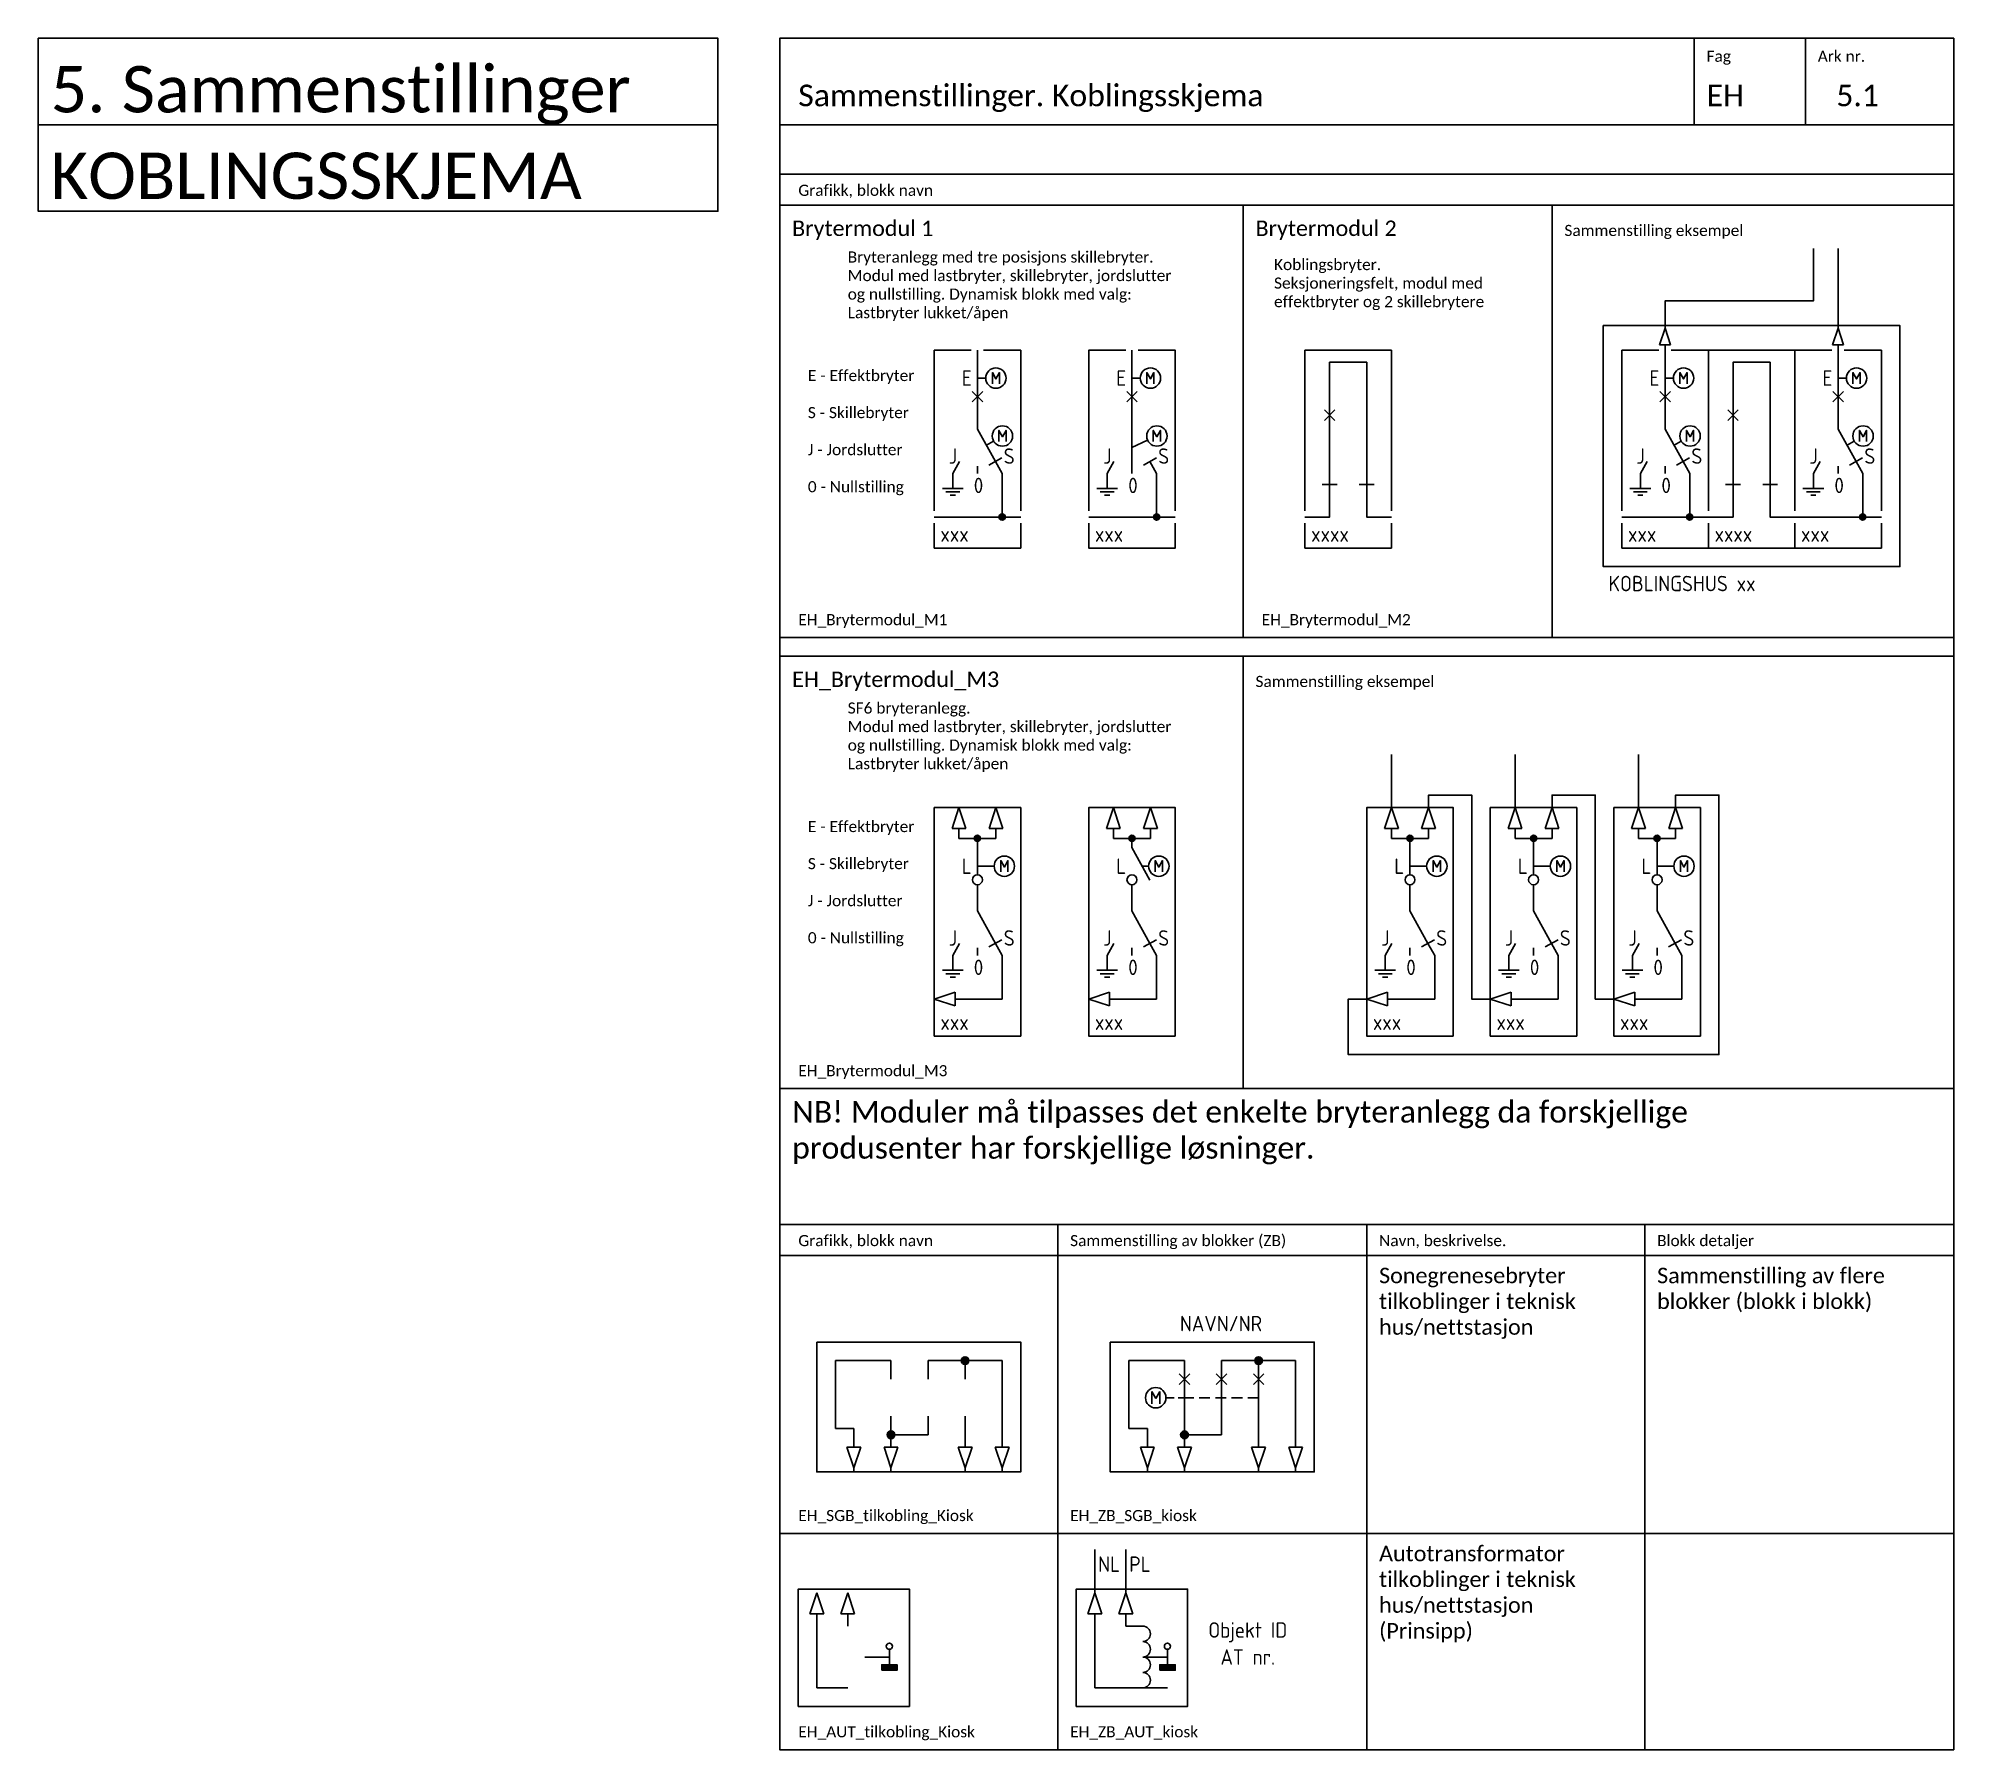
# Model space of a CAD drawing. Header units: millimetres. Extents: x -120 to 1240, y -2156 to 277.
# Drawn here: x -120 to 190, y -1228 to -951 of the extents above; entities that cross this region are included whole.
import ezdxf
from ezdxf.enums import TextEntityAlignment as Align

# ---------------------------------------------------------------- set-up
doc = ezdxf.new("R2010")
doc.units = ezdxf.units.MM
doc.linetypes.add('STIPLET', pattern=[3.75, 2.5, -1.25])
doc.linetypes.add('STIPLET2', pattern=[1.875, 0.625, -1.25])
for name, color, linetype in [('JBT_Tekst_25', 2, 'Continuous'), ('JBTEH_ATT_Tekst', 2, 'Continuous'), ('JBTEH_Komponenter', 4, 'Continuous'), ('JBTEH_LED_Hoeyspenning_kabel', 4, 'KABEL2'), ('JBTEH_Stiplet2', 4, 'STIPLET2'), ('RAMME', 5, 'Continuous'), ('RAMME SYMBOLER', 4, 'Continuous'), ('RAMME TEKST', 7, 'Continuous')]:
    doc.layers.add(name, color=color, linetype=linetype)
doc.layers.add('JBTEH_ATT_OBJEKTID', color=2, linetype='Continuous', lineweight=25)
doc.styles.add('Calibri', font='calibri.ttf')
doc.styles.add('ISO25', font='isocp.shx', dxfattribs={"width": 0.9, "height": 2.5})
doc.styles.get("Standard").update_dxf_attribs({"font": 'txt.shx'})
doc.linetypes.add('KABEL2', pattern='A,0.3,-0.1,0.3,-0.1,0.3,-0.1,["x",Standard,S=0.25,R=0,X=0,Y=-0.08],-0.1', length=1.3)

msp = doc.modelspace()

# ---------------------------------------------------------------- texts
at = {"layer": 'JBT_Tekst_25', "linetype": 'ByBlock', "style": 'ISO25'}
msp.add_text('KOBLINGSHUS xx', height=2.5, dxfattribs=at).set_placement((134.14, -1040.5))
at = {"layer": 'JBT_Tekst_25', "style": 'ISO25'}
for s, p in [('NL', (53.3, -1197.97)), ('PL', (58.3, -1197.97))]:
    msp.add_text(s, height=2.5, dxfattribs=at).set_placement(p, align=Align.MIDDLE_CENTER)
at = {"layer": 'RAMME TEKST', "linetype": 'ByBlock', "style": 'Calibri'}
for s, height, p in [('Fag', 1.8, (150, -954.8)), ('Ark nr.', 1.8, (168, -954.8)), ('Sammenstillinger. Koblingsskjema', 3.5, (3, -962)), ('EH', 3.5, (150, -962)), ('5.1', 3.5, (171, -962)), ('Grafikk, blokk navn', 1.8, (3, -976.5)), ('Brytermodul 1', 2.5, (2, -983)), ('Brytermodul 2', 2.5, (77, -983)), ('Sammenstilling eksempel', 1.8, (127, -983)), ('E - Effektbryter', 1.8, (4.55, -1006.48)), ('S - Skillebryter', 1.8, (4.55, -1012.48)), ('J - Jordslutter', 1.8, (4.55, -1018.48)), ('0 - Nullstilling', 1.8, (4.55, -1024.48)), ('EH_Brytermodul_M1', 1.8, (3, -1046)), ('EH_Brytermodul_M2', 1.8, (78, -1046)), ('EH_Brytermodul_M3', 2.5, (2, -1056)), ('Sammenstilling eksempel', 1.8, (77, -1056)), ('E - Effektbryter', 1.8, (4.55, -1079.48)), ('S - Skillebryter', 1.8, (4.55, -1085.48)), ('J - Jordslutter', 1.8, (4.55, -1091.48)), ('0 - Nullstilling', 1.8, (4.55, -1097.48)), ('EH_Brytermodul_M3', 1.8, (3, -1119)), ('Grafikk, blokk navn', 1.8, (3, -1146.5)), ('Sammenstilling av blokker (ZB)', 1.8, (47, -1146.5)), ('Navn, beskrivelse. ', 1.8, (97, -1146.5)), ('Blokk detaljer', 1.8, (142, -1146.5)), ('EH_SGB_tilkobling_Kiosk', 1.8, (3, -1191)), ('EH_ZB_SGB_kiosk', 1.8, (47, -1191)), ('EH_AUT_tilkobling_Kiosk', 1.8, (3, -1226)), ('EH_ZB_AUT_kiosk', 1.8, (47, -1226))]:
    msp.add_text(s, height=height, dxfattribs=at).set_placement(p)
at = {"layer": 'RAMME TEKST', "style": 'Calibri'}
for s, p in [('5. Sammenstillinger ', (-118, -963)), ('KOBLINGSSKJEMA', (-118, -977))]:
    msp.add_text(s, height=7.5, dxfattribs=at).set_placement(p)
at = {"layer": 'RAMME TEKST', "linetype": 'ByBlock', "char_height": 1.8, "attachment_point": 1, "style": 'Calibri'}
for s, insert, width in [('Bryteranlegg med tre posisjons skillebryter.\\PModul med lastbryter, skillebryter, jordslutter og nullstilling. Dynamisk blokk med valg: \\PLastbryter lukket/åpen', (11, -985.5), 54.1628), ('Koblingsbryter. Seksjoneringsfelt, modul med effektbryter og 2 skillebrytere', (80, -986.72), 34.9379), ('SF6 bryteranlegg.\\PModul med lastbryter, skillebryter, jordslutter og nullstilling. Dynamisk blokk med valg: \\PLastbryter lukket/åpen', (11, -1058.5), 54.1628)]:
    msp.add_mtext(s, dxfattribs=dict(at, insert=insert, width=width))
at = {"layer": 'RAMME TEKST', "insert": (2, -1123), "char_height": 2.5, "attachment_point": 1}
msp.add_mtext_dynamic_manual_height_columns('{\\fCalibri|b0|i0|c0|p34;\\H1.4x;NB! Moduler må tilpasses det enkelte bryteranlegg da forskjellige produsenter har forskjellige løsninger.}', width=150, gutter_width=12.5, heights=[0], dxfattribs=at)
at = {"layer": 'RAMME TEKST', "char_height": 2.5, "width": 43, "attachment_point": 1, "style": 'Calibri'}
for s, insert in [('Sonegrenesebryter tilkoblinger i teknisk hus/nettstasjon', (97, -1150)), ('Sammenstilling av flere blokker (blokk i blokk)', (142, -1150)), ('Autotransformator tilkoblinger i teknisk hus/nettstasjon\\P(Prinsipp)', (97, -1195))]:
    msp.add_mtext(s, dxfattribs=dict(at, insert=insert))

# ---------------------------------------------------------------- blocks, each defined once
blk = doc.blocks.new('EH_Endemuffe')
for p, q in [((0, 1.125), (3.375, 0)), ((0, -1.125), (0, 1.125)), ((3.375, 0), (0, -1.125))]:
    blk.add_line(p, q)
blk = doc.blocks.new('*U142')
h = blk.add_hatch(color=256)
h.dxf.hatch_style = 1
edge = h.paths.add_edge_path()
edge.add_arc((11, 5), 0.5, 0, 360)
for p, q in [((7, 30.5), (7, 32)), ((8.34, 27.5), (7, 27.5)), ((7, 19.26), (7, 24.5)), ((9.61, 17.31), (8.45, 16.64)), ((4.09, 14.01), (3, 12.05)), ((7, 13.26), (7, 12.05)), ((9.91, 14.01), (11, 12.05)), ((1.32, 9.65), (4.68, 9.65)), ((3, 12.05), (3, 9.65)), ((11, 12.05), (11, 5)), ((1.88, 9.09), (4.12, 9.09)), ((2.58, 8.53), (3.42, 8.53)), ((0, 5), (14, 5))]:
    blk.add_line(p, q)
at = {"color": 5}
for p, q in [((7, 30.5), (7, 24.5)), ((7, 19.26), (9.91, 14.01))]:
    blk.add_line(p, q, dxfattribs=at)
at = {"color": 7}
for p, q in [((7.85, 25.35), (6.15, 23.65)), ((7.85, 23.65), (6.15, 25.35)), ((10.96, 14.6), (8.86, 13.43))]:
    blk.add_line(p, q, dxfattribs=at)
at = {"color": 8}
for points in [[(0, 6), (0, 32), (6, 32)], [(8, 32), (14, 32), (14, 6)], [(14, 4), (14, 0), (0, 0), (0, 4)]]:
    blk.add_lwpolyline(points, dxfattribs=at)
for points in [[(9.41, 26.6), (9.41, 28.4), (9.99, 27.37), (10.57, 28.4), (10.57, 26.6)], [(10.46, 17.23), (10.46, 19.03), (11.04, 18), (11.62, 19.03), (11.62, 17.23)]]:
    blk.add_lwpolyline(points)
at = {"linetype": 'ByBlock'}
for centre in [(9.99, 27.5), (11.04, 18.13)]:
    blk.add_circle(centre, 1.65, dxfattribs=at)
blk.add_circle((11, 5), 0.5)
at = {"layer": 'JBTEH_ATT_Tekst', "style": 'ISO25'}
for s, p in [('E', (4.46, 26.25)), ('J', (2.35, 13.63)), ('S', (11.25, 13.63)), ('0', (6.4, 8.88))]:
    blk.add_text(s, height=2.5, dxfattribs=at).set_placement(p)
blk.add_attdef('BRYTERNR', (1, 1), '', height=2.5, dxfattribs=at)
blk = doc.blocks.new('*U141')
h = blk.add_hatch(color=256)
h.dxf.hatch_style = 1
edge = h.paths.add_edge_path()
edge.add_arc((11, 5), 0.5, 0, 360)
for p, q in [((7, 30.5), (7, 32)), ((8.34, 27.5), (7, 27.5)), ((7, 19.26), (7, 24.5)), ((7, 16.26), (9.54, 17.44)), ((4.09, 14.01), (3, 12.05)), ((7, 13.26), (7, 12.05)), ((9.91, 14.01), (11, 12.05)), ((1.32, 9.65), (4.68, 9.65)), ((3, 12.05), (3, 9.65)), ((11, 12.05), (11, 5)), ((1.88, 9.09), (4.12, 9.09)), ((2.58, 8.53), (3.42, 8.53)), ((0, 5), (14, 5))]:
    blk.add_line(p, q)
at = {"color": 5}
for p, q in [((7, 30.5), (7, 24.5)), ((7, 19.26), (7, 13.26))]:
    blk.add_line(p, q, dxfattribs=at)
at = {"color": 7}
for p, q in [((7.85, 25.35), (6.15, 23.65)), ((7.85, 23.65), (6.15, 25.35)), ((10.96, 14.6), (8.86, 13.43))]:
    blk.add_line(p, q, dxfattribs=at)
at = {"color": 8}
for points in [[(0, 6), (0, 32), (6, 32)], [(8, 32), (14, 32), (14, 6)], [(14, 4), (14, 0), (0, 0), (0, 4)]]:
    blk.add_lwpolyline(points, dxfattribs=at)
for points in [[(9.41, 26.6), (9.41, 28.4), (9.99, 27.37), (10.57, 28.4), (10.57, 26.6)], [(10.46, 17.23), (10.46, 19.03), (11.04, 18), (11.62, 19.03), (11.62, 17.23)]]:
    blk.add_lwpolyline(points)
at = {"linetype": 'ByBlock'}
for centre in [(9.99, 27.5), (11.04, 18.13)]:
    blk.add_circle(centre, 1.65, dxfattribs=at)
blk.add_circle((11, 5), 0.5)
at = {"layer": 'JBTEH_ATT_Tekst', "style": 'ISO25'}
for s, p in [('E', (4.46, 26.25)), ('J', (2.35, 13.63)), ('S', (11.25, 13.63)), ('0', (6.4, 8.88))]:
    blk.add_text(s, height=2.5, dxfattribs=at).set_placement(p)
blk.add_attdef('BRYTERNR', (1, 1), '', height=2.5, dxfattribs=at)
blk = doc.blocks.new('EH_Brytermodul_M2')
at = {"color": 5}
for p, q in [((4, 27.5), (4, 21.5)), ((4, 16.26), (4, 10.26)), ((10, 16.26), (10, 10.26))]:
    blk.add_line(p, q, dxfattribs=at)
at = {"color": 7}
for p, q in [((4.85, 22.35), (3.15, 20.65)), ((4.85, 20.65), (3.15, 22.35)), ((5.2, 10.26), (2.8, 10.26)), ((11.2, 10.26), (8.8, 10.26))]:
    blk.add_line(p, q, dxfattribs=at)
at = {"color": 8}
for points in [[(0, 6), (0, 32), (14, 32), (14, 6)], [(14, 4), (14, 0), (0, 0), (0, 4)]]:
    blk.add_lwpolyline(points, dxfattribs=at)
for points in [[(10, 16.26), (10, 30.07), (4, 30.07), (4, 27.5)], [(4, 21.5), (4, 16.26)], [(0, 5), (4, 5), (4, 10.26)], [(10, 10.26), (10, 5), (14, 5)]]:
    blk.add_lwpolyline(points)
at = {"layer": 'JBTEH_ATT_Tekst', "style": 'ISO25'}
blk.add_attdef('BRYTERNR', (1, 1), '', height=2.5, dxfattribs=at)
blk = doc.blocks.new('*U140')
h = blk.add_hatch(color=256)
h.dxf.hatch_style = 1
edge = h.paths.add_edge_path()
edge.add_arc((7, 32), 0.5, 0, 360)
for p, q in [((2.88, 33.62), (4, 37)), ((4, 37), (5.12, 33.62)), ((8.88, 33.62), (10, 37)), ((10, 37), (11.12, 33.62)), ((5.12, 33.62), (2.88, 33.62)), ((4, 32), (4, 33.62)), ((4, 32), (10, 32)), ((7, 30.5), (7, 32)), ((11.12, 33.62), (8.88, 33.62)), ((10, 32), (10, 33.62)), ((8.66, 27.5), (7, 27.5)), ((9.7, 27.5), (8.66, 27.5)), ((7, 20.26), (7, 24.5)), ((4.09, 15.01), (3, 13.05)), ((3, 13.05), (3, 10.65)), ((7, 14.26), (7, 13.05)), ((9.91, 15.01), (11, 13.05)), ((11, 13.05), (11, 6)), ((1.32, 10.65), (4.68, 10.65)), ((1.88, 10.09), (4.12, 10.09)), ((2.58, 9.53), (3.42, 9.53)), ((0, 6), (3.38, 7.12)), ((3.38, 7.12), (3.38, 4.88)), ((3.38, 4.88), (0, 6)), ((3.38, 6), (11, 6))]:
    blk.add_line(p, q)
at = {"color": 5}
for p, q in [((7, 30.5), (7, 26.1)), ((7, 20.26), (9.91, 15.01))]:
    blk.add_line(p, q, dxfattribs=at)
at = {"color": 7}
blk.add_line((10.96, 15.6), (8.86, 14.43), dxfattribs=at)
at = {"color": 8}
blk.add_lwpolyline([(14, 0), (0, 0), (0, 37), (14, 37), (14, 0)], close=True, dxfattribs=at)
blk.add_lwpolyline([(10.77, 26.6), (10.77, 28.4), (11.35, 27.37), (11.93, 28.4), (11.93, 26.6)])
blk.add_circle((7, 32), 0.5)
at = {"linetype": 'ByBlock'}
blk.add_circle((11.35, 27.5), 1.65, dxfattribs=at)
at = {"color": 7}
blk.add_circle((7, 25.3), 0.8, dxfattribs=at)
at = {"layer": 'JBTEH_ATT_Tekst', "style": 'ISO25'}
for s, p in [('L', (4.46, 26.25)), ('J', (2.35, 14.63)), ('S', (11.25, 14.63)), ('0', (6.4, 9.88))]:
    blk.add_text(s, height=2.5, dxfattribs=at).set_placement(p)
blk.add_attdef('BRYTERNR', (1, 1), '', height=2.5, dxfattribs=at)
blk = doc.blocks.new('*U139')
h = blk.add_hatch(color=256)
h.dxf.hatch_style = 1
edge = h.paths.add_edge_path()
edge.add_arc((7, 32), 0.5, 0, 360)
for p, q in [((2.88, 33.62), (4, 37)), ((4, 37), (5.12, 33.62)), ((8.88, 33.62), (10, 37)), ((10, 37), (11.12, 33.62)), ((5.12, 33.62), (2.88, 33.62)), ((4, 32), (4, 33.62)), ((4, 32), (10, 32)), ((7, 30.5), (7, 32)), ((11.12, 33.62), (8.88, 33.62)), ((10, 32), (10, 33.62)), ((9.7, 27.5), (8.66, 27.5)), ((7, 20.26), (7, 24.5)), ((4.09, 15.01), (3, 13.05)), ((3, 13.05), (3, 10.65)), ((7, 14.26), (7, 13.05)), ((9.91, 15.01), (11, 13.05)), ((11, 13.05), (11, 6)), ((1.32, 10.65), (4.68, 10.65)), ((1.88, 10.09), (4.12, 10.09)), ((2.58, 9.53), (3.42, 9.53)), ((0, 6), (3.38, 7.12)), ((3.38, 7.12), (3.38, 4.88)), ((3.38, 4.88), (0, 6)), ((3.38, 6), (11, 6))]:
    blk.add_line(p, q)
at = {"color": 5}
for p, q in [((7, 30.5), (9.91, 25.25)), ((7, 20.26), (9.91, 15.01))]:
    blk.add_line(p, q, dxfattribs=at)
at = {"color": 7}
blk.add_line((10.96, 15.6), (8.86, 14.43), dxfattribs=at)
at = {"color": 8}
blk.add_lwpolyline([(14, 0), (0, 0), (0, 37), (14, 37), (14, 0)], close=True, dxfattribs=at)
blk.add_lwpolyline([(10.77, 26.6), (10.77, 28.4), (11.35, 27.37), (11.93, 28.4), (11.93, 26.6)])
blk.add_circle((7, 32), 0.5)
at = {"linetype": 'ByBlock'}
blk.add_circle((11.35, 27.5), 1.65, dxfattribs=at)
at = {"color": 7}
blk.add_circle((7, 25.3), 0.8, dxfattribs=at)
at = {"layer": 'JBTEH_ATT_Tekst', "style": 'ISO25'}
for s, p in [('L', (4.46, 26.25)), ('J', (2.35, 14.63)), ('S', (11.25, 14.63)), ('0', (6.4, 9.88))]:
    blk.add_text(s, height=2.5, dxfattribs=at).set_placement(p)
blk.add_attdef('BRYTERNR', (1, 1), '', height=2.5, dxfattribs=at)
blk = doc.blocks.new('EH_Koblingspunkt')
h = blk.add_hatch(color=256)
h.dxf.hatch_style = 1
edge = h.paths.add_edge_path()
edge.add_arc((0, 0), 0.625, 0, 360)
blk.add_circle((0, 0), 0.625)
blk = doc.blocks.new('EH_SGB_tilkobling_kiosk')
at = {"ltscale": 5}
for p, q in [((-6, 18), (-15, 18)), ((-6, 15), (-6, 18)), ((12, 18), (0, 18)), ((0, 18), (0, 15)), ((6, 15), (6, 18)), ((12, 4), (12, 18)), ((-12, 4), (-12, 7)), ((-6, 4), (-6, 9)), ((0, 9), (0, 6)), ((6, 4), (6, 9)), ((0, 6), (-6, 6))]:
    blk.add_line(p, q, dxfattribs=at)
for p, q in [((-15, 7), (-15, 18)), ((-12, 7), (-15, 7)), ((-13.125, 4), (-12, 0.625)), ((-10.875, 4), (-13.125, 4)), ((-12, 0.625), (-10.875, 4)), ((-6, 0.625), (-7.125, 4)), ((-7.125, 4), (-4.875, 4)), ((-4.875, 4), (-6, 0.625)), ((6, 0.625), (4.875, 4)), ((4.875, 4), (7.125, 4)), ((7.125, 4), (6, 0.625)), ((12, 0.625), (10.875, 4)), ((10.875, 4), (13.125, 4)), ((13.125, 4), (12, 0.625)), ((-12, 0.625), (-12, 0)), ((-6, 0.625), (-6, 0)), ((6, 0.625), (6, 0)), ((12, 0.625), (12, 0))]:
    blk.add_line(p, q)
blk.add_lwpolyline([(-18, 21), (15, 21), (15, 0), (-18, 0)], close=True)
for p in [(6, 18), (-6, 6)]:
    blk.add_blockref('EH_Koblingspunkt', p)
blk = doc.blocks.new('EH_Skinnejord')
h = blk.add_hatch(color=256)
h.dxf.hatch_style = 1
h.paths.add_polyline_path([(2.75, -2.15), (5.25, -2.15), (5.25, -1.25), (2.75, -1.25)])
for p, q in [((4, 0), (0, 0)), ((4, 1.25), (4, -1.25))]:
    blk.add_line(p, q)
blk.add_lwpolyline([(2.75, -2.15), (5.25, -2.15), (5.25, -1.25), (2.75, -1.25)], close=True)
blk.add_circle((4, 1.75), 0.5)
blk = doc.blocks.new('EH_AUT_tilkobling_Kiosk')
for p, q in [((3, 3), (3, 15)), ((8, 13), (8, 15)), ((8, 3), (3, 3))]:
    blk.add_line(p, q)
blk.add_lwpolyline([(0, 0), (18, 0), (18, 19), (0, 19)], close=True)
at = {"rotation": 90}
for p in [(3, 15), (8, 15)]:
    blk.add_blockref('EH_Endemuffe', p, dxfattribs=at)
blk.add_blockref('EH_Skinnejord', (10.75, 8))
blk = doc.blocks.new('*U77')
for p, q in [((-5.29, 2), (-5.29, 4)), ((-5.29, 4), (-4.65, 2.85)), ((-4.01, 4), (-4.65, 2.85)), ((-4.01, 2), (-4.01, 4)), ((-3, 3), (-1.66, 3))]:
    blk.add_line(p, q)
at = {"color": 0, "linetype": 'ByBlock'}
blk.add_line((0, 3), (-1, 3), dxfattribs=at)
blk.add_circle((-4.65, 3), 1.65, dxfattribs=at)
blk = doc.blocks.new('*U214')
at = {"color": 7}
for p, q in [((-0.85, 5.15), (0.85, 6.85)), ((-0.85, 6.85), (0.85, 5.15)), ((5.15, 5.15), (6.85, 6.85)), ((5.15, 6.85), (6.85, 5.15)), ((11.15, 5.15), (12.85, 6.85)), ((11.15, 6.85), (12.85, 5.15))]:
    blk.add_line(p, q, dxfattribs=at)
at = {"color": 5}
for p, q in [((0, 0), (0, 6)), ((6, 0), (6, 6)), ((12, 0), (12, 6))]:
    blk.add_line(p, q, dxfattribs=at)
at = {"linetype": 'STIPLET', "ltscale": 0.7}
blk.add_line((12, 3), (0, 3), dxfattribs=at)
at = {"layer": 'JBTEH_ATT_Tekst', "style": 'ISO25'}
for tag, p in [('OBJEKTID', (5.92, 17.75)), ('NAVN/NR', (5.92, 13.75)), ('TILH_OBJEKT', (5.92, 9.75))]:
    blk.add_attdef(tag, text='', height=2.5, dxfattribs=at).set_placement(p, align=Align.CENTER)
blk = doc.blocks.new('EH_ZB_SGB_kiosk')
at = {"layer": 'JBTEH_Komponenter'}
blk.add_blockref('*U214', (12, 9), dxfattribs=at).add_auto_attribs({'NAVN/NR': 'NAVN/NR'})
for name, p in [('EH_SGB_tilkobling_kiosk', (18, 0)), ('*U77', (12, 9))]:
    blk.add_blockref(name, p, dxfattribs=at)
blk = doc.blocks.new('EH_AUT')
for p, q in [((-4, 5), (-6.75, 5)), ((0, 0), (-4, 0)), ((0, -5), (-6.75, -5))]:
    blk.add_line(p, q)
for centre in [(-4, 3.75), (-4, 1.25), (-4, -1.25), (-4, -3.75)]:
    blk.add_arc(centre, 1.25, 270, 90)
at = {"layer": 'JBTEH_ATT_OBJEKTID', "style": 'ISO25', "flags": 4}
blk.add_attdef('OBJEKTID', text='', height=2.5, dxfattribs=at).set_placement((13, 4), align=Align.MIDDLE)
at = {"layer": 'JBTEH_ATT_Tekst', "style": 'ISO25', "flags": 4}
for tag, p in [('NAVN/NR', (13, 0)), ('TILH_OBJEKT', (13, -4))]:
    blk.add_attdef(tag, text='', height=2.5, dxfattribs=at).set_placement(p, align=Align.MIDDLE)
blk = doc.blocks.new('EH_ZB_AUT_kiosk')
at = {"layer": 'JBTEH_LED_Hoeyspenning_kabel', "ltscale": 5}
for p, q in [((3, 18.375), (3, 25.4)), ((8, 18.375), (8, 25.4))]:
    blk.add_line(p, q, dxfattribs=at)
at = {"layer": 'JBTEH_Komponenter'}
blk.add_blockref('EH_AUT_tilkobling_Kiosk', (0, 0), dxfattribs=at)
ref = blk.add_blockref('EH_AUT', (14.75, 8), dxfattribs=at)
ref.add_attrib('OBJEKTID', 'Objekt ID', dxfattribs={"layer": 'JBTEH_ATT_OBJEKTID', "height": 2.5, "style": 'ISO25'}).set_placement((27.75, 12), align=Align.MIDDLE)
ref.add_attrib('NAVN/NR', 'AT nr.', dxfattribs={"layer": 'JBTEH_ATT_Tekst', "height": 2.5, "style": 'ISO25'}).set_placement((27.75, 8), align=Align.MIDDLE)

# ---------------------------------------------------------------- hatches: boundary and pattern name
h = msp.add_hatch()
h.set_pattern_fill('ANGLE', color=256)
h.set_pattern_definition([(0, (-197.0145, 431.62), (0, 6.985), [5.08, -1.905]), (90, (-197.0145, 431.62), (-6.985, 4e-16), [5.08, -1.905])])
edge = h.paths.add_edge_path()
edge.add_arc((28.24, -1211.38), 0.5, 0, 360)
h = msp.add_hatch()
h.set_pattern_fill('ANGLE', color=256)
h.set_pattern_definition([(0, (-199.024, 430.2296), (0, 6.985), [5.08, -1.905]), (90, (-199.024, 430.2296), (-6.985, 4e-16), [5.08, -1.905])])
edge = h.paths.add_edge_path()
edge.add_arc((26.23, -1212.77), 0.5, 0, 360)

# ---------------------------------------------------------------- linework, layer by layer
at = {"layer": 'JBTEH_Komponenter'}
for p, q in [((143.29, -1001.5), (143.29, -1000.64)), ((171.29, -1001.5), (171.29, -1000.64))]:
    msp.add_line(p, q, dxfattribs=at)
msp.add_lwpolyline([(133.29, -997.5), (181.29, -997.5), (181.29, -1036.5), (133.29, -1036.5)], close=True, dxfattribs=at)
at = {"layer": 'JBTEH_LED_Hoeyspenning_kabel', "ltscale": 5}
for p, q in [((171.29, -997.94), (171.29, -985.03)), ((99, -1075.5), (99, -1066.93)), ((119, -1075.5), (119, -1066.93)), ((139, -1075.5), (139, -1066.93))]:
    msp.add_line(p, q, dxfattribs=at)
at = {"layer": 'JBTEH_LED_Hoeyspenning_kabel', "ltscale": 5, "flags": 128}
msp.add_lwpolyline([(143.29, -997.94), (143.29, -993.5), (167.29, -993.5), (167.29, -985.03)], dxfattribs=at)
at = {"layer": 'JBTEH_LED_Hoeyspenning_kabel', "ltscale": 5}
for points in [[(145, -1075.5), (145, -1073.5), (152, -1073.5), (152, -1115.5), (92, -1115.5), (92, -1106.5), (95, -1106.5)], [(105, -1075.5), (105, -1073.5), (112, -1073.5), (112, -1106.5), (115, -1106.5)], [(125, -1075.5), (125, -1073.5), (132, -1073.5), (132, -1106.5), (135, -1106.5)]]:
    msp.add_lwpolyline(points, dxfattribs=at)
at = {"layer": 'RAMME'}
for points in [[(-120, -951), (-10, -951), (-10, -965), (-120, -965)], [(190, -951), (0, -951), (0, -1228), (190, -1228)], [(-120, -965), (-10, -965), (-10, -979), (-120, -979)]]:
    msp.add_lwpolyline(points, close=True, dxfattribs=at)
msp.add_lwpolyline([(0, -965), (190, -965)], dxfattribs=at)
at = {"layer": 'RAMME SYMBOLER'}
for p, q in [((148, -965), (148, -951)), ((166, -965), (166, -951)), ((0, -973), (190, -973)), ((0, -978), (190, -978)), ((75, -978), (75, -1048)), ((125, -978), (125, -1048)), ((0, -1048), (190, -1048)), ((0, -1051), (190, -1051)), ((75, -1051), (75, -1121)), ((0, -1121), (190, -1121)), ((0, -1143), (190, -1143)), ((45, -1143), (45, -1228)), ((95, -1143), (95, -1228)), ((140, -1143), (140, -1228)), ((0, -1148), (190, -1148)), ((0, -1193), (190, -1193))]:
    msp.add_line(p, q, dxfattribs=at)

# ---------------------------------------------------------------- block references
at = {"layer": 'JBTEH_Komponenter', "xscale": 0.8, "yscale": 0.8, "zscale": 0.8, "rotation": 90}
for p in [(143.29, -1000.64), (171.29, -1000.64)]:
    msp.add_blockref('EH_Endemuffe', p, dxfattribs=at)
at = {"layer": 'JBTEH_Komponenter'}
for name, p, values in [('*U142', (25, -1033.5), {'BRYTERNR': 'xxx'}), ('*U141', (50, -1033.5), {'BRYTERNR': 'xxx'}), ('EH_Brytermodul_M2', (85, -1033.5), {'BRYTERNR': 'xxxx'}), ('*U142', (136.29, -1033.5), {'BRYTERNR': 'xxx'}), ('EH_Brytermodul_M2', (150.29, -1033.5), {'BRYTERNR': 'xxxx'}), ('*U142', (164.29, -1033.5), {'BRYTERNR': 'xxx'}), ('*U140', (25, -1112.5), {'BRYTERNR': 'xxx'}), ('*U139', (50, -1112.5), {'BRYTERNR': 'xxx'}), ('*U140', (95, -1112.5), {'BRYTERNR': 'xxx'}), ('*U140', (115, -1112.5), {'BRYTERNR': 'xxx'}), ('*U140', (135, -1112.5), {'BRYTERNR': 'xxx'})]:
    msp.add_blockref(name, p, dxfattribs=at).add_auto_attribs(values)
for name, p in [('EH_SGB_tilkobling_kiosk', (24, -1183.03)), ('EH_AUT_tilkobling_Kiosk', (3, -1221))]:
    msp.add_blockref(name, p, dxfattribs=at)
at = {"layer": 'JBTEH_Stiplet2'}
for name, p in [('EH_ZB_SGB_kiosk', (53.5, -1183.03)), ('EH_ZB_AUT_kiosk', (48, -1221))]:
    msp.add_blockref(name, p, dxfattribs=at)

msp.set_redraw_order([(e.dxf.handle, doc.entitydb.next_handle()) for e in msp.query("TEXT MTEXT ATTDEF DIMENSION ARC_DIMENSION")])  # texts and dimensions are drawn at this point

doc.saveas('drawing.dxf')
